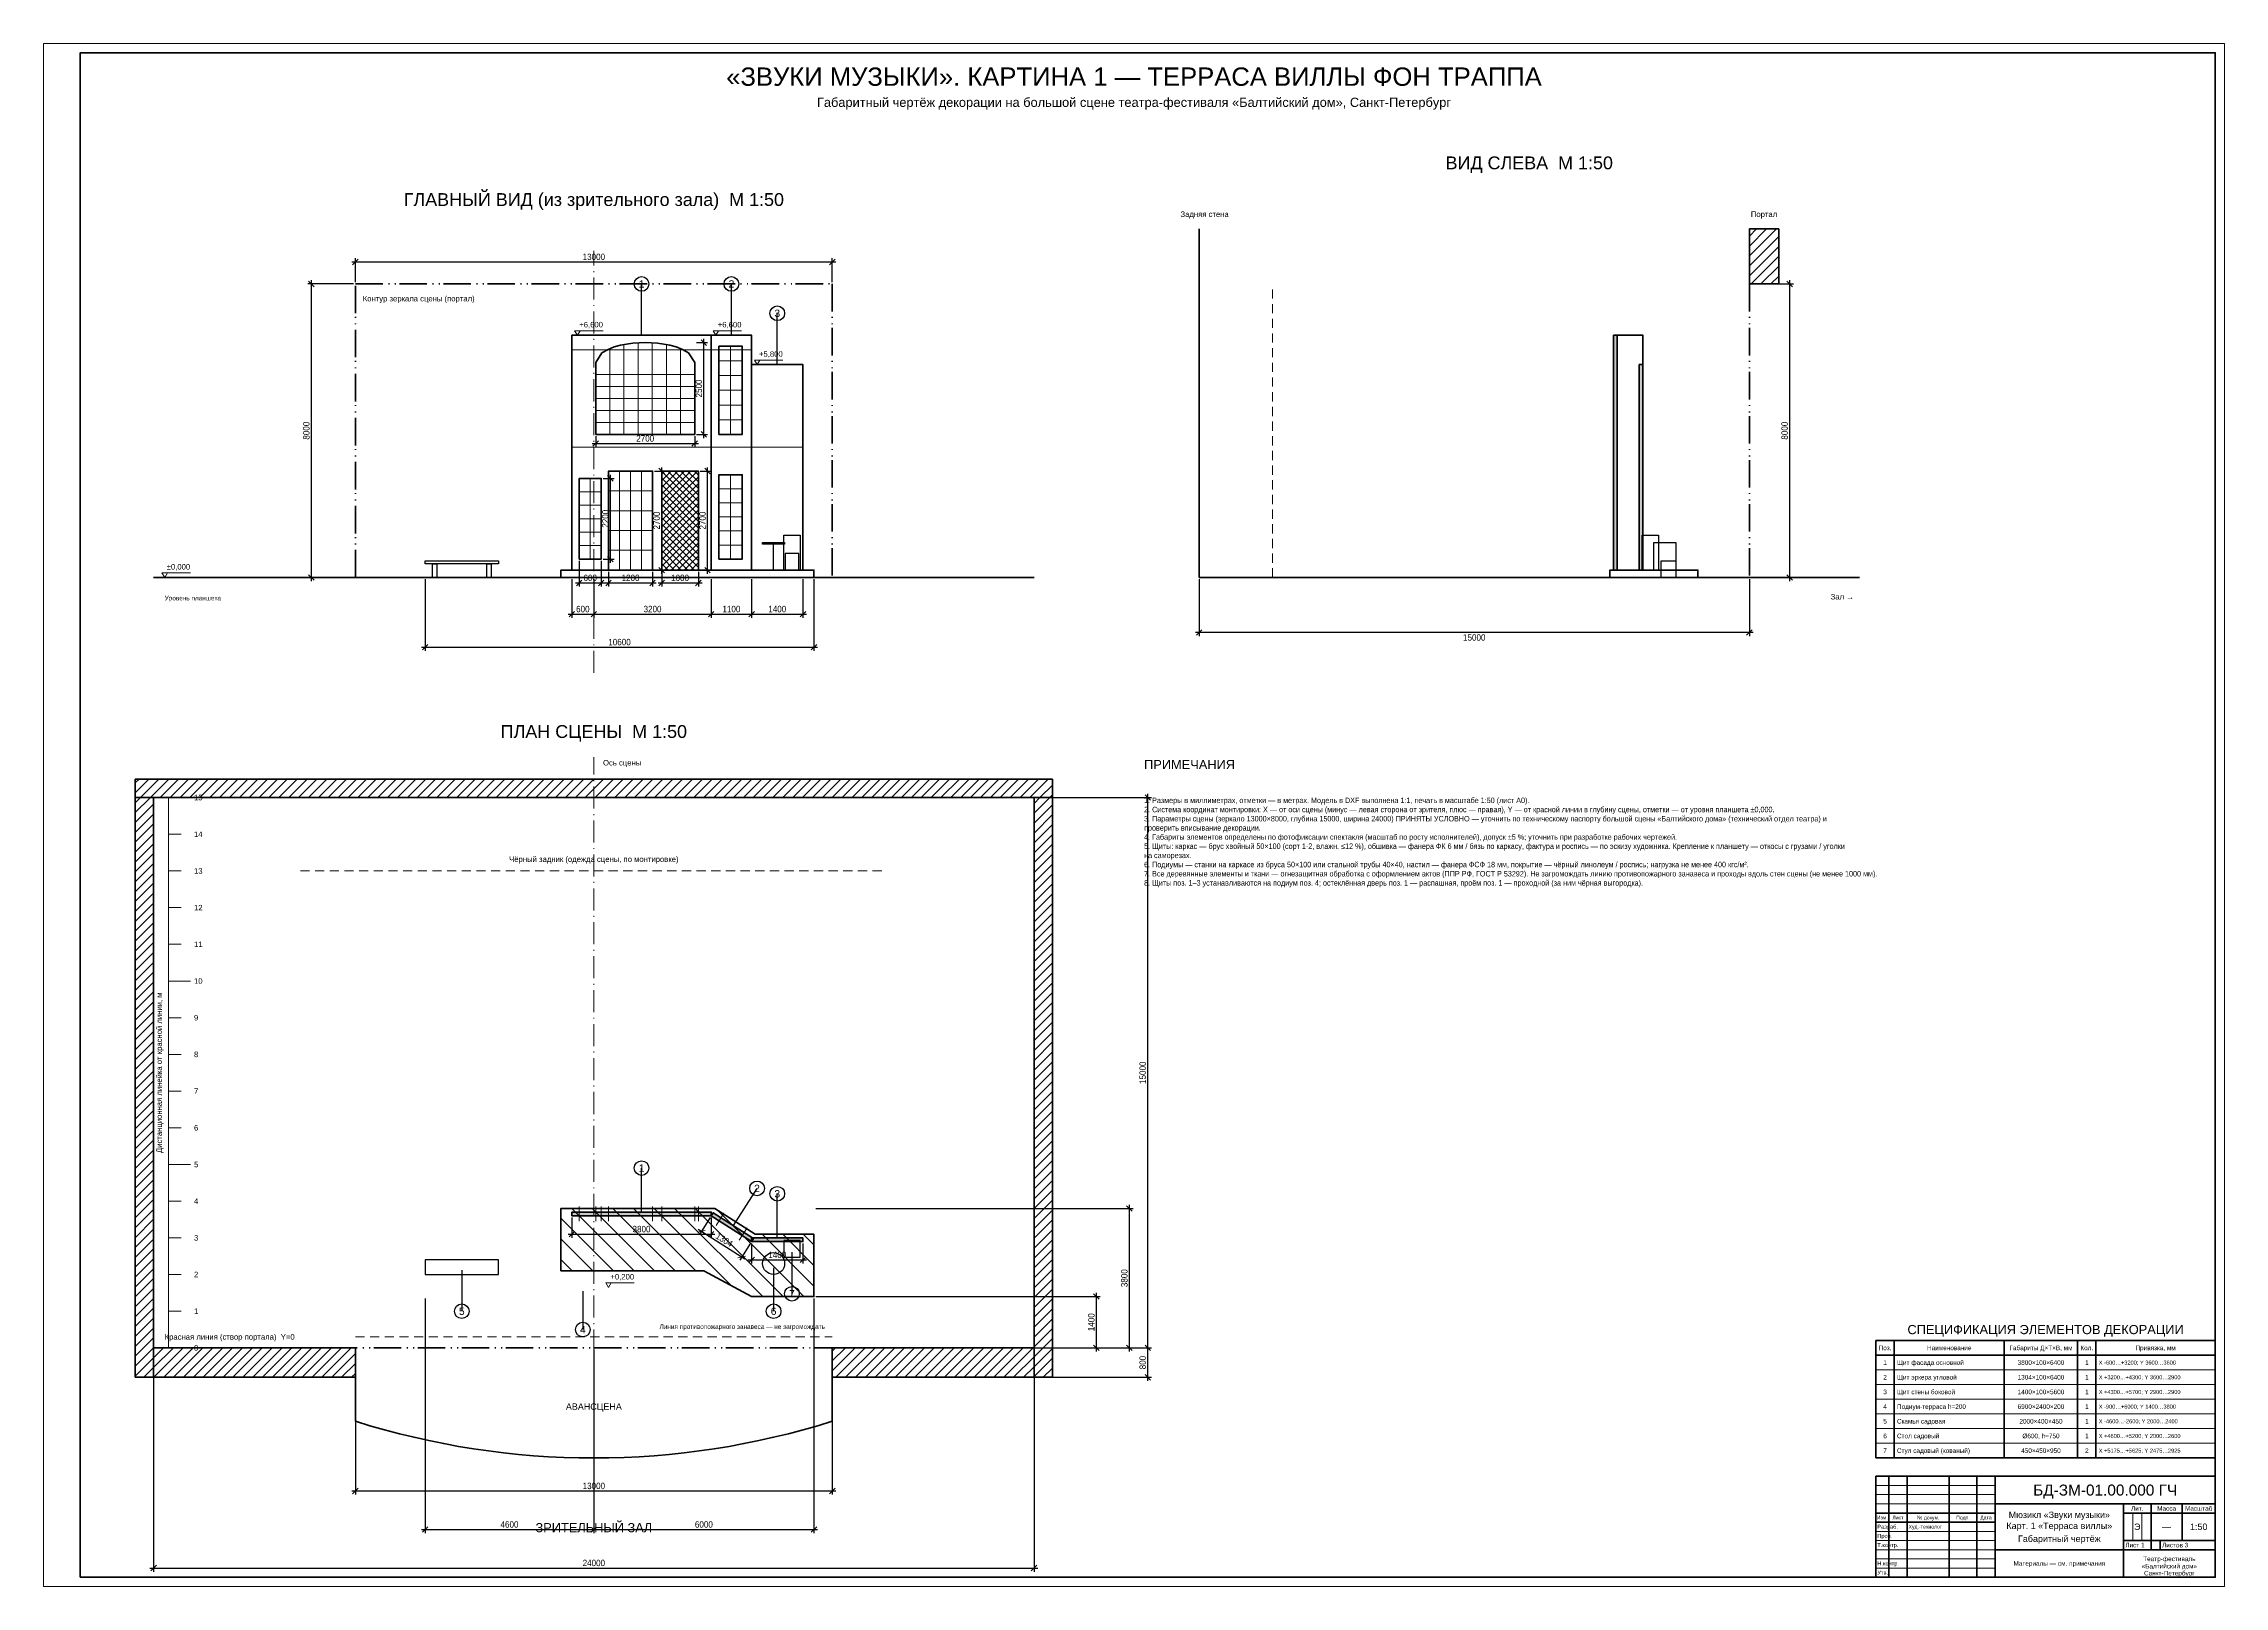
# Model space of a CAD drawing. Header units: millimetres. Extents: x 0 to 188350, y 0 to 42050.
# Drawn here: x 0 to 59450, y 0 to 42050 of the extents above; entities that cross this region are included whole.
import ezdxf
from ezdxf.enums import TextEntityAlignment as Align

# ---------------------------------------------------------------- set-up
doc = ezdxf.new("R2010")
doc.units = ezdxf.units.MM
doc.header["$LTSCALE"] = 50
for name, pattern in [('GOST_AXIS', [18.5, 12, -3, 0.5, -3]), ('GOST_HIDDEN', [8, 5, -3]), ('GOST_PHANTOM', [24, 15, -3, 0.5, -3, 0.5, -2])]:
    doc.linetypes.add(name, pattern=pattern)
for name, color, linetype, lineweight in [('ДЕКОР_ДЕТАЛИ', 4, 'Continuous', 18), ('ДЕКОРАЦИЯ', 7, 'Continuous', 50), ('МЕБЕЛЬ', 6, 'Continuous', 25), ('НЕВИДИМЫЕ', 8, 'GOST_HIDDEN', 18), ('ОСИ', 1, 'GOST_AXIS', 18), ('ПОДИУМЫ', 3, 'Continuous', 35), ('ПОРТАЛ', 1, 'GOST_PHANTOM', 35), ('РАЗМЕРЫ', 2, 'Continuous', 18), ('РАМКА', 7, 'Continuous', 50), ('СЦЕНА', 8, 'Continuous', 50), ('СЦЕНА_ТОНК', 8, 'Continuous', 18), ('ТЕКСТ', 7, 'Continuous', 25), ('ШТРИХОВКА', 8, 'Continuous', 13)]:
    doc.layers.add(name, color=color, linetype=linetype, lineweight=lineweight)
doc.styles.add('RU', font='arial.ttf', dxfattribs={"width": 0.9})
doc.dimstyles.new('GOST_1-50', dxfattribs={"dimscale": 50, "dimtxt": 3.5, "dimasz": 2.5, "dimexe": 2, "dimexo": 1, "dimgap": 1, "dimtad": 1, "dimdec": 0, "dimtxsty": 'RU', "dimtsz": 1.5, "dimcen": 2.5, "dimdle": 2, "dimclrd": 2, "dimclre": 2, "dimazin": 3, "dimtfac": 1, "dimtmove": 0, "dimatfit": 3})

msp = doc.modelspace()

# ---------------------------------------------------------------- hatches: boundary and pattern name
at = {"layer": 'ШТРИХОВКА'}
h = msp.add_hatch(dxfattribs=at)
h.set_pattern_fill('ANSI31', scale=60)
h.paths.add_polyline_path([(47300, 35500), (46500, 35500), (46500, 37000), (47300, 37000)])
for points in [[(42900, 27700), (42800, 27700), (42800, 34100), (42900, 34100)], [(43600, 27700), (43500, 27700), (43500, 33300), (43600, 33300)], [(14400, 10100), (18200, 10100), (18200, 10200), (14400, 10200)], [(18200, 10100), (19300, 9400), (19353.7, 9484.4), (18253.7, 10184.4)], [(19300, 9400), (20700, 9400), (20700, 9500), (19300, 9500)]]:
    msp.add_hatch(color=8, dxfattribs=at).paths.add_polyline_path(points)
h = msp.add_hatch(dxfattribs=at)
h.set_pattern_fill('ANSI37', scale=40)
h.paths.add_polyline_path([(16850, 27700), (16850, 30400), (17850, 30400), (17850, 27700)])
h = msp.add_hatch(dxfattribs=at)
h.set_pattern_fill('ANSI31', scale=60)
h.paths.add_polyline_path([(2500, 21500), (27500, 21500), (27500, 22000), (2500, 22000)])
h = msp.add_hatch(dxfattribs=at)
h.set_pattern_fill('ANSI31', scale=60)
h.paths.add_polyline_path([(2500, 5700), (3000, 5700), (3000, 21500), (2500, 21500)])
h = msp.add_hatch(dxfattribs=at)
h.set_pattern_fill('ANSI31', scale=60)
h.paths.add_polyline_path([(27000, 5700), (27500, 5700), (27500, 21500), (27000, 21500)])
h = msp.add_hatch(dxfattribs=at)
h.set_pattern_fill('ANSI31', scale=125, angle=90)
h.paths.add_polyline_path([(14100, 8600), (18000, 8600), (19300, 7900), (21000, 7900), (21000, 9600), (19400, 9600), (18300, 10300), (14100, 10300)])
h = msp.add_hatch(dxfattribs=at)
h.set_pattern_fill('ANSI31', scale=60)
h.paths.add_polyline_path([(3000, 5700), (8500, 5700), (8500, 6500), (3000, 6500)])
h = msp.add_hatch(dxfattribs=at)
h.set_pattern_fill('ANSI31', scale=60)
h.paths.add_polyline_path([(21500, 5700), (27000, 5700), (27000, 6500), (21500, 6500)])

# ---------------------------------------------------------------- linework, layer by layer
at = {"layer": 'ДЕКОР_ДЕТАЛИ'}
for p, q in [((16207.1, 31400), (16207.1, 33894.5)), ((16592.9, 31400), (16592.9, 33894.5)), ((14400, 33700), (18200, 33700)), ((15435.7, 31400), (15435.7, 33737.9)), ((15821.4, 31400), (15821.4, 33847.9)), ((16978.6, 31400), (16978.6, 33847.9)), ((17364.3, 31400), (17364.3, 33737.9)), ((18200, 33700), (19299.3, 33700)), ((18410.9, 33400), (19043.7, 33400)), ((18727.3, 31400), (18727.3, 33800)), ((15050, 33033.3), (17750, 33033.3)), ((15050, 32706.7), (17750, 32706.7)), ((18410.9, 33000), (19043.7, 33000)), ((15050, 32380), (17750, 32380)), ((18410.9, 32600), (19043.7, 32600)), ((18410.9, 32200), (19043.7, 32200)), ((15050, 32053.3), (17750, 32053.3)), ((15050, 31726.7), (17750, 31726.7)), ((18410.9, 31800), (19043.7, 31800)), ((14400, 31050), (18200, 31050)), ((18200, 31050), (19299.3, 31050)), ((19300, 31050), (20700, 31050)), ((15700, 27700), (15700, 30400)), ((16000, 27700), (16000, 30400)), ((16000, 27700), (16000, 30400)), ((16300, 27700), (16300, 30400)), ((14600, 29833.3), (15200, 29833.3)), ((14900, 28000), (14900, 30200)), ((15400, 29860), (16600, 29860)), ((18410.9, 29916.7), (19043.7, 29916.7)), ((18727.3, 28000), (18727.3, 30300)), ((14600, 29466.7), (15200, 29466.7)), ((15400, 29320), (16600, 29320)), ((18410.9, 29533.3), (19043.7, 29533.3)), ((18410.9, 29150), (19043.7, 29150)), ((14600, 29100), (15200, 29100)), ((14600, 28733.3), (15200, 28733.3)), ((15400, 28780), (16600, 28780)), ((18410.9, 28766.7), (19043.7, 28766.7)), ((14600, 28366.7), (15200, 28366.7)), ((15400, 28240), (16600, 28240)), ((18410.9, 28383.3), (19043.7, 28383.3)), ((14600, 9950), (14600, 10350)), ((15050, 9950), (15050, 10350)), ((15200, 9950), (15200, 10350)), ((15400, 9950), (15400, 10350)), ((16600, 9950), (16600, 10350)), ((16850, 9950), (16850, 10350)), ((17750, 9950), (17750, 10350)), ((17850, 9950), (17850, 10350)), ((18330.4, 9839.2), (18545.1, 10176.7)), ((18330.4, 9839.2), (18545.1, 10176.7)), ((18963.1, 9436.6), (19177.9, 9774)), ((18963.1, 9436.6), (19177.9, 9774))]:
    msp.add_line(p, q, dxfattribs=at)
at = {"layer": 'ДЕКОРАЦИЯ'}
for points in [[(14400, 27700), (14400, 34100), (18200, 34100), (18200, 27700)], [(18200, 27700), (18200, 34100), (19300.1, 34100), (19300.1, 27700)], [(42900, 27700), (42800, 27700), (42800, 34100), (42900, 34100)], [(42900, 27700), (42900, 34100), (43600.1, 34100), (43600.1, 27700)], [(19300, 27700), (19300, 33300), (20700, 33300), (20700, 27700)], [(43600, 27700), (43500, 27700), (43500, 33300), (43600, 33300)], [(14400, 10100), (18200, 10100), (18200, 10200), (14400, 10200)], [(18200, 10100), (19300, 9400), (19353.7, 9484.4), (18253.7, 10184.4)], [(19300, 9400), (20700, 9400), (20700, 9500), (19300, 9500)]]:
    msp.add_lwpolyline(points, close=True, dxfattribs=at)
at = {"layer": 'ДЕКОРАЦИЯ', "lineweight": 35}
for points in [[(15050, 31400), (15050, 33360), (15218.8, 33621.4), (15387.5, 33717.2), (15556.2, 33781.5), (15725, 33827.7), (15893.8, 33860.6), (16062.5, 33882.9), (16231.2, 33895.8), (16400, 33900), (16568.8, 33895.8), (16737.5, 33882.9), (16906.2, 33860.6), (17075, 33827.7), (17243.8, 33781.5), (17412.5, 33717.2), (17581.2, 33621.4), (17750, 33360), (17750, 31400)], [(18410.9, 31400), (18410.9, 33800), (19043.7, 33800), (19043.7, 31400)], [(15400, 27700), (15400, 30400), (16600, 30400), (16600, 27700)], [(16850, 27700), (16850, 30400), (17850, 30400), (17850, 27700)], [(14600, 28000), (14600, 30200), (15200, 30200), (15200, 28000)], [(18410.9, 28000), (18410.9, 30300), (19043.7, 30300), (19043.7, 28000)]]:
    msp.add_lwpolyline(points, close=True, dxfattribs=at)
at = {"layer": 'МЕБЕЛЬ'}
for p, q in [((19900, 27700), (19900, 28410)), ((19720, 27700), (20080, 27700))]:
    msp.add_line(p, q, dxfattribs=at)
for points in [[(20175, 28650), (20625, 28650), (20625, 27700), (20585, 27700), (20585, 28150), (20215, 28150), (20215, 27700), (20175, 27700)], [(44025, 27700), (43575, 27700), (43575, 28650), (44025, 28650)], [(10400, 27950), (12400, 27950), (12400, 27870), (10400, 27870)], [(19600, 28450), (20200, 28450), (20200, 28410), (19600, 28410)], [(44500, 27700), (43900, 27700), (43900, 28450), (44500, 28450)], [(44500, 27500), (44100, 27500), (44100, 27950), (44500, 27950)], [(20175, 8975), (20625, 8975), (20625, 9425), (20175, 9425)], [(10400, 8500), (12400, 8500), (12400, 8900), (10400, 8900)]]:
    msp.add_lwpolyline(points, close=True, dxfattribs=at)
for points in [[(10600, 27500), (10600, 27870), (10720, 27870), (10720, 27500)], [(12080, 27500), (12080, 27870), (12200, 27870), (12200, 27500)]]:
    msp.add_lwpolyline(points, dxfattribs=at)
msp.add_circle((19900, 8800), 300, dxfattribs=at)
at = {"layer": 'НЕВИДИМЫЕ'}
for p, q in [((33500, 27500), (33500, 35500)), ((7000, 19500), (23000, 19500))]:
    msp.add_line(p, q, dxfattribs=at)
at = {"layer": 'НЕВИДИМЫЕ', "color": 1}
msp.add_line((8500, 6800), (21500, 6800), dxfattribs=at)
at = {"layer": 'ОСИ'}
for p, q in [((15000, 24900), (15000, 36400)), ((15000, 2700), (15000, 22600))]:
    msp.add_line(p, q, dxfattribs=at)
at = {"layer": 'ПОДИУМЫ'}
for points in [[(14100, 27500), (21000, 27500), (21000, 27700), (14100, 27700)], [(45100, 27500), (42700, 27500), (42700, 27700), (45100, 27700)], [(14100, 8600), (18000, 8600), (19300, 7900), (21000, 7900), (21000, 9600), (19400, 9600), (18300, 10300), (14100, 10300)]]:
    msp.add_lwpolyline(points, close=True, dxfattribs=at)
at = {"layer": 'ПОРТАЛ', "color": 1}
for p, q in [((46500, 35500), (46500, 27500)), ((3000, 6500), (27000, 6500))]:
    msp.add_line(p, q, dxfattribs=at)
msp.add_lwpolyline([(8500, 27500), (8500, 35500), (21500, 35500), (21500, 27500)], dxfattribs=at)
at = {"layer": 'РАЗМЕРЫ'}
for p, q in [((14550, 34225), (15250, 34225)), ((18326.5, 34225), (19026.5, 34225)), ((19450, 33425), (20150, 33425)), ((3300, 27625), (4000, 27625)), ((15400, 8275), (16100, 8275))]:
    msp.add_line(p, q, dxfattribs=at)
for points in [[(14550, 34100), (14475, 34225), (14625, 34225)], [(18326.5, 34100), (18251.5, 34225), (18401.5, 34225)], [(19450, 33300), (19375, 33425), (19525, 33425)], [(3300, 27500), (3225, 27625), (3375, 27625)], [(15400, 8150), (15325, 8275), (15475, 8275)]]:
    msp.add_lwpolyline(points, close=True, dxfattribs=at)
at = {"layer": 'РАМКА', "lineweight": 50}
for p, q in [((49950, 6700), (59200, 6700)), ((49950, 6300), (59200, 6300)), ((49950, 3500), (59200, 3500)), ((50300, 250), (50300, 3000)), ((50800, 250), (50800, 3000)), ((51950, 250), (51950, 3000)), ((52700, 250), (52700, 3000)), ((53200, 250), (53200, 3000)), ((49950, 2000), (53200, 2000)), ((53200, 2250), (59200, 2250)), ((56700, 250), (56700, 2250)), ((56700, 2000), (59200, 2000)), ((57450, 1000), (57450, 2250)), ((58300, 1250), (58300, 2250)), ((49950, 1750), (53200, 1750)), ((56700, 1250), (59200, 1250)), ((57700, 1000), (57700, 1250)), ((53200, 1000), (59200, 1000))]:
    msp.add_line(p, q, dxfattribs=at)
at = {"layer": 'РАМКА'}
for p, q in [((49950, 6700), (49950, 3500)), ((50450, 6700), (50450, 3500)), ((53450, 6700), (53450, 3500)), ((55450, 6700), (55450, 3500)), ((55950, 6700), (55950, 3500)), ((59200, 6700), (59200, 3500))]:
    msp.add_line(p, q, dxfattribs=at)
at = {"layer": 'РАМКА', "lineweight": 18}
for p, q in [((49950, 5900), (59200, 5900)), ((49950, 5500), (59200, 5500)), ((49950, 5100), (59200, 5100)), ((49950, 4700), (59200, 4700)), ((49950, 4300), (59200, 4300)), ((49950, 3900), (59200, 3900)), ((49950, 2750), (53200, 2750)), ((49950, 2500), (53200, 2500)), ((49950, 2250), (53200, 2250)), ((56950, 1250), (56950, 2000)), ((57200, 1250), (57200, 2000)), ((49950, 1500), (53200, 1500)), ((49950, 1250), (53200, 1250)), ((49950, 1000), (53200, 1000)), ((49950, 750), (53200, 750)), ((49950, 500), (53200, 500))]:
    msp.add_line(p, q, dxfattribs=at)
msp.add_lwpolyline([(0, 0), (59450, 0), (59450, 42050), (0, 42050)], close=True, dxfattribs=at)
at = {"layer": 'РАМКА'}
for points in [[(1000, 250), (59200, 250), (59200, 41800), (1000, 41800)], [(49950, 250), (59200, 250), (59200, 3000), (49950, 3000)]]:
    msp.add_lwpolyline(points, close=True, dxfattribs=at)
at = {"layer": 'СЦЕНА'}
msp.add_line((31500, 27500), (31500, 37000), dxfattribs=at)
at = {"layer": 'СЦЕНА', "lineweight": 70}
for p, q in [((3000, 27500), (27000, 27500)), ((49500, 27500), (31500, 27500))]:
    msp.add_line(p, q, dxfattribs=at)
at = {"layer": 'СЦЕНА'}
for points in [[(47300, 35500), (46500, 35500), (46500, 37000), (47300, 37000)], [(2500, 21500), (27500, 21500), (27500, 22000), (2500, 22000)], [(2500, 5700), (3000, 5700), (3000, 21500), (2500, 21500)], [(27000, 5700), (27500, 5700), (27500, 21500), (27000, 21500)], [(3000, 5700), (8500, 5700), (8500, 6500), (3000, 6500)], [(21500, 5700), (27000, 5700), (27000, 6500), (21500, 6500)]]:
    msp.add_lwpolyline(points, close=True, dxfattribs=at)
for points in [[(8500, 5700), (8500, 4500)], [(21500, 5700), (21500, 4500)]]:
    msp.add_lwpolyline(points, dxfattribs=at)
msp.add_arc((15000, 25125), 21625, 252.507675, -72.507675, dxfattribs=at)
at = {"layer": 'СЦЕНА_ТОНК'}
for p, q in [((3400, 6500), (3400, 21500)), ((3400, 21500), (4000, 21500)), ((3400, 20500), (3750, 20500)), ((3400, 19500), (3750, 19500)), ((3400, 18500), (3750, 18500)), ((3400, 17500), (3750, 17500)), ((3400, 16500), (4000, 16500)), ((3400, 15500), (3750, 15500)), ((3400, 14500), (3750, 14500)), ((3400, 13500), (3750, 13500)), ((3400, 12500), (3750, 12500)), ((3400, 11500), (4000, 11500)), ((3400, 10500), (3750, 10500)), ((3400, 9500), (3750, 9500)), ((3400, 8500), (3750, 8500)), ((3400, 7500), (3750, 7500)), ((3400, 6500), (4000, 6500))]:
    msp.add_line(p, q, dxfattribs=at)
at = {"layer": 'ТЕКСТ'}
for p, q in [((16300, 34100), (16300, 35500)), ((18750, 34100), (18750, 35500)), ((20000, 33300), (20000, 34700)), ((16300, 10200), (16300, 11400)), ((18803.7, 9834.4), (19447.9, 10846.8)), ((20000, 9500), (20000, 10700)), ((20400, 9110), (20400, 7975)), ((11400, 8620), (11400, 7500)), ((19900, 8680), (19900, 7500)), ((14700, 8050), (14700, 7000))]:
    msp.add_line(p, q, dxfattribs=at)
for centre in [(16300, 35500), (18750, 35500), (20000, 34700), (16300, 11400), (19447.9, 10846.8), (20000, 10700), (20400, 7975), (11400, 7500), (14700, 7000), (19900, 7500)]:
    msp.add_circle(centre, 200, dxfattribs=at)

# ---------------------------------------------------------------- texts
at = {"layer": 'РАЗМЕРЫ', "style": 'RU'}
for s, p in [('+6,600', (14925, 34270)), ('+6,600', (18701.5, 34270)), ('+5,800', (19825, 33470)), ('±0,000', (3675, 27670)), ('+0,200', (15775, 8320))]:
    msp.add_text(s, height=150, dxfattribs=at).set_placement(p, align=Align.BOTTOM_CENTER)
at = {"layer": 'ТЕКСТ', "style": 'RU'}
for s, height, p in [('«ЗВУКИ МУЗЫКИ». КАРТИНА 1 — ТЕРРАСА ВИЛЛЫ ФОН ТРАППА', 500, (29725, 41150)), ('Габаритный чертёж декорации на большой сцене театра-фестиваля «Балтийский дом», Санкт-Петербург', 250, (29725, 40450)), ('ВИД СЛЕВА  М 1:50', 350, (40500, 38800)), ('ГЛАВНЫЙ ВИД (из зрительного зала)  М 1:50', 350, (15000, 37800)), ('Задняя стена', 150, (31650, 37400)), ('Портал', 150, (46900, 37400)), ('1', 200, (16300, 35500)), ('2', 200, (18750, 35500)), ('3', 200, (20000, 34700)), ('ПЛАН СЦЕНЫ  М 1:50', 350, (15000, 23300)), ('1', 200, (16300, 11400)), ('2', 200, (19447.9, 10846.8)), ('3', 200, (20000, 10700)), ('7', 200, (20400, 7975)), ('5', 200, (11400, 7500)), ('6', 200, (19900, 7500)), ('4', 200, (14700, 7000)), ('Поз.', 125, (50200, 6500)), ('СПЕЦИФИКАЦИЯ ЭЛЕМЕНТОВ ДЕКОРАЦИИ', 250, (54575, 7000)), ('Наименование', 125, (51950, 6500)), ('Габариты Д×Т×В, мм', 125, (54450, 6500)), ('Кол.', 125, (55700, 6500)), ('Привязка, мм', 125, (57575, 6500)), ('1', 125, (50200, 6100)), ('3800×100×6400', 125, (54450, 6100)), ('1', 125, (55700, 6100)), ('3', 125, (50200, 5300)), ('2', 125, (50200, 5700)), ('1304×100×6400', 125, (54450, 5700)), ('1400×100×5600', 125, (54450, 5300)), ('1', 125, (55700, 5700)), ('1', 125, (55700, 5300)), ('АВАНСЦЕНА', 175, (15000, 4900)), ('4', 125, (50200, 4900)), ('6900×2400×200', 125, (54450, 4900)), ('1', 125, (55700, 4900)), ('5', 125, (50200, 4500)), ('6', 125, (50200, 4100)), ('2000×400×450', 125, (54450, 4500)), ('Ø600, h=750', 125, (54450, 4100)), ('1', 125, (55700, 4500)), ('1', 125, (55700, 4100)), ('7', 125, (50200, 3700)), ('450×450×950', 125, (54450, 3700)), ('2', 125, (55700, 3700)), ('БД-ЗМ-01.00.000 ГЧ', 300, (56200, 2625)), ('ЗРИТЕЛЬНЫЙ ЗАЛ', 250, (15000, 1600)), ('Изм.', 100, (50125, 1875)), ('Лист', 100, (50550, 1875)), ('№ докум.', 100, (51375, 1875)), ('Подп.', 100, (52325, 1875)), ('Дата', 100, (52950, 1875)), ('Мюзикл «Звуки музыки»', 175, (54950, 1950)), ('Лит.', 125, (57075, 2125)), ('Масса', 125, (57875, 2125)), ('Масштаб', 125, (58750, 2125)), ('Карт. 1 «Терраса виллы»', 175, (54950, 1650)), ('Габаритный чертёж', 175, (54950, 1300)), ('Э', 175, (57075, 1625)), ('—', 175, (57875, 1625)), ('1:50', 175, (58750, 1625)), ('Материалы — см. примечания', 125, (54950, 625)), ('«Балтийский дом»', 125, (57950, 550)), ('Театр-фестиваль', 125, (57950, 750)), ('Санкт-Петербург', 125, (57950, 360))]:
    msp.add_text(s, height=height, dxfattribs=at).set_placement(p, align=Align.MIDDLE_CENTER)
for s, height, p in [('Контур зеркала сцены (портал)', 150, (8700, 35100)), ('Ось сцены', 150, (15250, 22450)), ('15', 150, (4100, 21500)), ('14', 150, (4100, 20500)), ('13', 150, (4100, 19500)), ('12', 150, (4100, 18500)), ('11', 150, (4100, 17500)), ('10', 150, (4100, 16500)), ('9', 150, (4100, 15500)), ('8', 150, (4100, 14500)), ('7', 150, (4100, 13500)), ('6', 150, (4100, 12500)), ('5', 150, (4100, 11500)), ('4', 150, (4100, 10500)), ('3', 150, (4100, 9500)), ('2', 150, (4100, 8500)), ('1', 150, (4100, 7500)), ('0', 150, (4100, 6500)), ('Щит фасада основной', 125, (50525, 6100)), ('X -600…+3200; Y 3600…3600', 110, (56025, 6100)), ('Щит эркера угловой', 125, (50525, 5700)), ('Щит стены боковой', 125, (50525, 5300)), ('X +3200…+4300; Y 3600…2900', 110, (56025, 5700)), ('X +4300…+5700; Y 2900…2900', 110, (56025, 5300)), ('Подиум-терраса h=200', 125, (50525, 4900)), ('X -900…+6000; Y 1400…3800', 110, (56025, 4900)), ('Скамья садовая', 125, (50525, 4500)), ('Стол садовый', 125, (50525, 4100)), ('X -4600…-2600; Y 2000…2400', 110, (56025, 4500)), ('Стул садовый (кованый)', 125, (50525, 3700)), ('X +4600…+5200; Y 2000…2600', 110, (56025, 4100)), ('X +5175…+5625; Y 2475…2925', 110, (56025, 3700)), ('Пров.', 110, (49990, 1375)), ('Разраб.', 110, (49990, 1625)), ('Худ.-технолог', 100, (50840, 1625)), ('Листов 3', 125, (57750, 1125)), ('Т.контр.', 110, (49990, 1125)), ('Н.контр.', 110, (49990, 625)), ('Лист 1', 125, (56750, 1125)), ('Утв.', 110, (49990, 375))]:
    msp.add_text(s, height=height, dxfattribs=at).set_placement(p, align=Align.MIDDLE_LEFT)
msp.add_text('Уровень планшета', height=125, dxfattribs=at).set_placement((3300, 27000), align=Align.TOP_LEFT)
msp.add_text('Зал →', height=150, dxfattribs=at).set_placement((49350, 27050), align=Align.TOP_RIGHT)
for s, height, p in [('ПРИМЕЧАНИЯ', 250, (30000, 22200)), ('Красная линия (створ портала)  Y=0', 150, (3300, 6680))]:
    msp.add_text(s, height=height, dxfattribs=at).set_placement(p, align=Align.BOTTOM_LEFT)
msp.add_text('Чёрный задник (одежда сцены, по монтировке)', height=150, dxfattribs=at).set_placement((15000, 19700), align=Align.BOTTOM_CENTER)
msp.add_text('Дистанционная линейка от красной линии, м', height=150, rotation=90, dxfattribs=at).set_placement((3150, 14000), align=Align.MIDDLE_CENTER)
msp.add_text('Линия противопожарного занавеса — не загромождать', height=125, dxfattribs=at).set_placement((21300, 6980), align=Align.BOTTOM_RIGHT)
at = {"layer": 'ТЕКСТ', "insert": (30000, 21500), "char_height": 150, "width": 18500, "attachment_point": 1, "style": 'RU'}
msp.add_mtext('1. Размеры в миллиметрах, отметки — в метрах. Модель в DXF выполнена 1:1, печать в масштабе 1:50 (лист А0).\\P2. Система координат монтировки: X — от оси сцены (минус — левая сторона от зрителя, плюс — правая), Y — от красной линии в глубину сцены, отметки — от уровня планшета ±0,000.\\P3. Параметры сцены (зеркало 13000×8000, глубина 15000, ширина 24000) ПРИНЯТЫ УСЛОВНО — уточнить по техническому паспорту большой сцены «Балтийского дома» (технический отдел театра) и проверить вписывание декорации.\\P4. Габариты элементов определены по фотофиксации спектакля (масштаб по росту исполнителей), допуск ±5 %; уточнить при разработке рабочих чертежей.\\P5. Щиты: каркас — брус хвойный 50×100 (сорт 1-2, влажн. ≤12 %), обшивка — фанера ФК 6 мм / бязь по каркасу, фактура и роспись — по эскизу художника. Крепление к планшету — откосы с грузами / уголки на саморезах.\\P6. Подиумы — станки на каркасе из бруса 50×100 или стальной трубы 40×40, настил — фанера ФСФ 18 мм, покрытие — чёрный линолеум / роспись; нагрузка не менее 400 кгс/м².\\P7. Все деревянные элементы и ткани — огнезащитная обработка с оформлением актов (ППР РФ, ГОСТ Р 53292). Не загромождать линию противопожарного занавеса и проходы вдоль стен сцены (не менее 1000 мм).\\P8. Щиты поз. 1–3 устанавливаются на подиум поз. 4; остеклённая дверь поз. 1 — распашная, проём поз. 1 — проходной (за ним чёрная выгородка).', dxfattribs=at)

# ---------------------------------------------------------------- dimensions: what is measured, and where the dimension line sits
at = {"layer": 'РАЗМЕРЫ'}
for base, p1, p2 in [((8500, 36100), (8500, 35500), (21500, 35500)), ((15050, 31150), (15050, 31400), (17750, 31400)), ((14600, 27350), (14600, 28000), (15200, 28000)), ((10400, 25600), (10400, 27500), (21000, 27500)), ((14400, 26500), (14400, 27500), (15000, 27500)), ((15000, 26500), (15000, 27500), (18200, 27500)), ((15400, 27350), (15400, 27700), (16600, 27700)), ((16850, 27350), (16850, 27700), (17850, 27700)), ((18200, 26500), (18200, 27500), (19300, 27500)), ((19300, 26500), (19300, 27500), (20700, 27500)), ((46500, 26000), (46500, 27500), (31500, 27500)), ((14400, 9600), (14400, 10100), (18200, 10100)), ((19300, 8900), (19300, 9400), (20700, 9400)), ((10400, 1550), (10400, 7900), (15000, 6500)), ((15000, 1550), (15000, 6500), (21000, 7900)), ((3000, 500), (3000, 6500), (27000, 6500)), ((8500, 2600), (8500, 5700), (21500, 5700))]:
    msp.add_linear_dim(base=base, p1=p1, p2=p2, dimstyle='GOST_1-50', dxfattribs=at).render()
for base, p1, p2, angle in [((7300, 27500), (8500, 27500), (8500, 35500), 90), ((47600, 27500), (46500, 27500), (46500, 35500), 90), ((18000, 31400), (17750, 31400), (17750, 33900), 90), ((16850, 27700), (16600, 27700), (16600, 30400), 90), ((18100, 27700), (17850, 27700), (17850, 30400), 90), ((15450, 28000), (15200, 28000), (15200, 30200), 90), ((30100, 6500), (27000, 6500), (27000, 21500), 90), ((29600, 6500), (21000, 6500), (21000, 10300), 90), ((17931.6, 9678.2), (18200, 10100), (19300, 9400), 327.528808), ((28700, 6500), (21000, 6500), (21000, 7900), 90), ((30100, 5700), (27000, 5700), (27000, 6500), 90)]:
    msp.add_linear_dim(base=base, p1=p1, p2=p2, angle=angle, dimstyle='GOST_1-50', dxfattribs=at).render()

doc.saveas('drawing.dxf')
